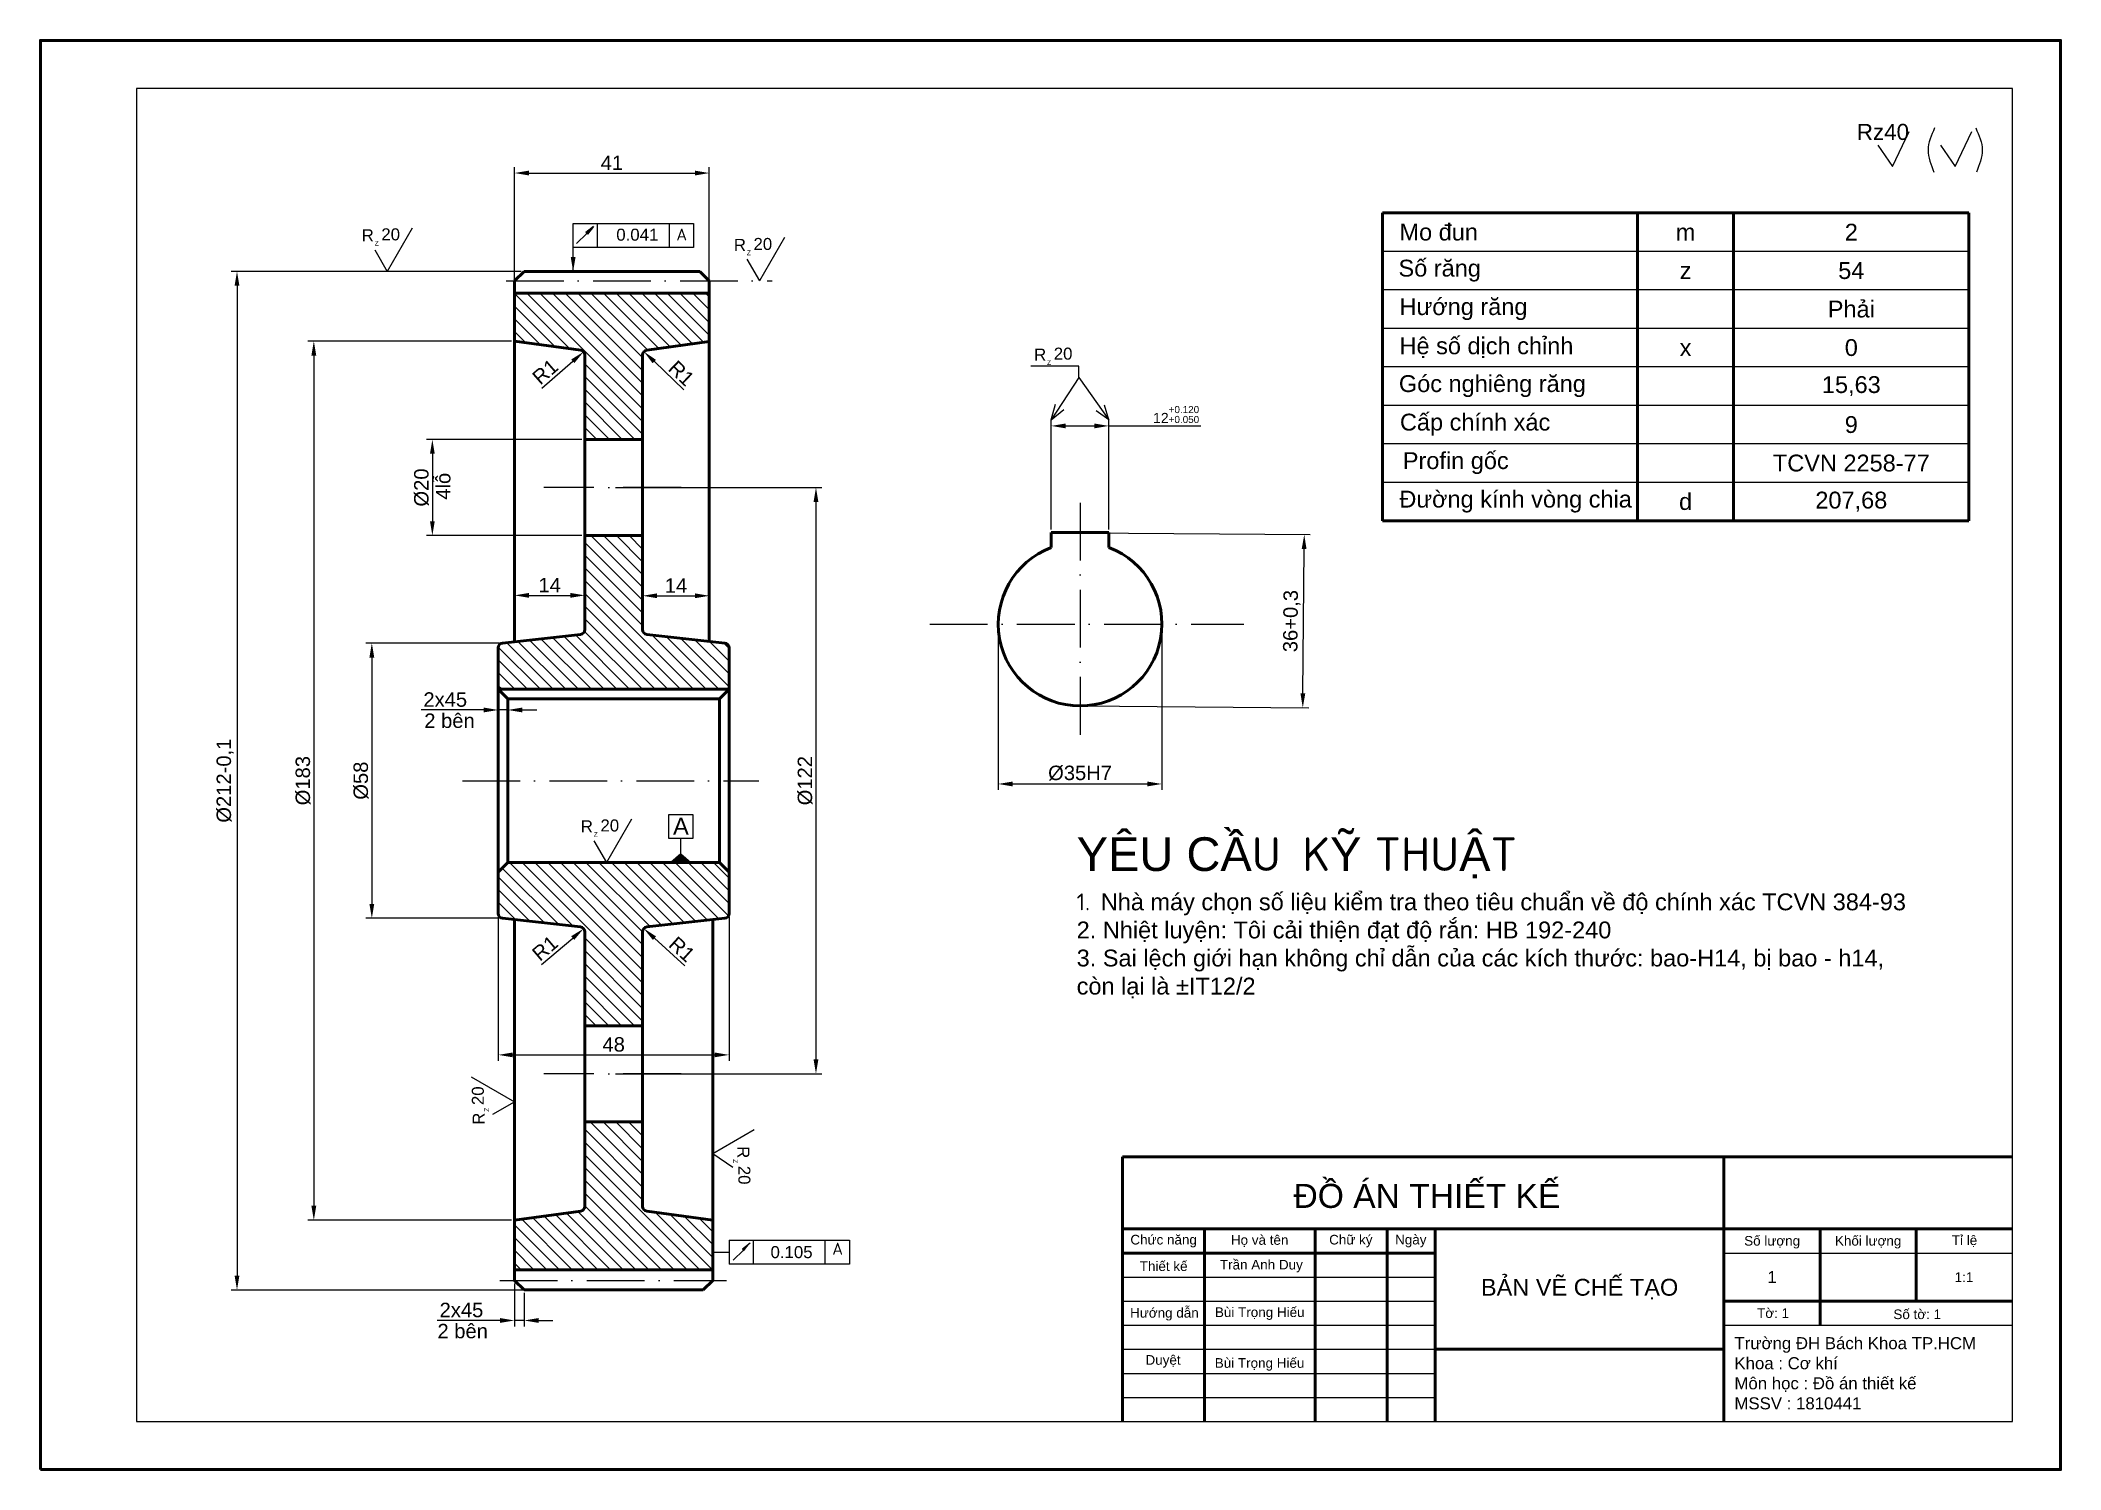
# Model space of a CAD drawing. Header units: inches. Extents: x -2446 to 6128, y -345 to 2058.
# Drawn here: x -2107.4 to -1687.4, y 1761.4 to 2058.4 of the extents above; entities that cross this region are included whole.
import ezdxf

# ---------------------------------------------------------------- set-up
doc = ezdxf.new("R2010")
doc.units = ezdxf.units.IN
doc.header["$MEASUREMENT"] = 0
doc.linetypes.add('ACAD_ISO10W100', pattern=[18, 12, -3, 0, -3])
for name, color, linetype, lineweight in [('1_NETDAM', 7, 'Continuous', 50), ('2_DUONGTAM', 10, 'ACAD_ISO10W100', 25), ('7_DUONGVATLIEU', 130, 'Continuous', 25), ('8_NETMANH', 192, 'Continuous', 25), ('9_DUONGCHUTHICH', 152, 'Continuous', 25), ('manh', 2, 'Continuous', 25), ('Net Dam', 3, 'Continuous', 50), ('Net Nhat', 2, 'Continuous', 25), ('netmanh', 5, 'Continuous', 25)]:
    doc.layers.add(name, color=color, linetype=linetype, lineweight=lineweight)
doc.styles.add('khai', font='times.ttf', dxfattribs={"height": 3.5})
doc.styles.get("Standard").update_dxf_attribs({"font": 'arial.ttf'})
doc.dimstyles.new('ISO-25', dxfattribs={"dimtxt": 3, "dimasz": 3, "dimexe": 1.25, "dimexo": 0.625, "dimtad": 1, "dimtxsty": 'Standard', "dimcen": 6, "dimadec": 0, "dimazin": 0, "dimtfac": 1, "dimtmove": 0, "dimatfit": 3, "dimfxl": 1, "dimarcsym": 0})

msp = doc.modelspace()

# ---------------------------------------------------------------- texts
at = {"layer": '9_DUONGCHUTHICH'}
for s, height, p in [('ĐỒ ÁN THIẾT KẾ ', 5, (-1846.837, 1815.763)), ('Chức năng', 2, (-1880.749, 1808.158)), ('Họ và tên', 2, (-1859.853, 1808.098)), ('Chữ ký', 2, (-1839.421, 1808.158)), ('Ngày', 2, (-1825.713, 1808.17)), ('Tỉ lệ', 2, (-1709.971, 1808.047)), ('Số lượng', 2, (-1753.139, 1807.929)), ('Khối lượng', 2, (-1734.266, 1807.929)), ('Thiết kế', 2, (-1878.801, 1802.652)), ('Trần Anh Duy', 2, (-1862.138, 1802.963)), ('1:1', 2, (-1709.378, 1800.377)), ('  Hướng dẫn', 2, (-1882.357, 1792.963)), ('Bùi Trọng Hiếu', 2, (-1863.169, 1793.086)), ('Tờ: 1', 2, (-1750.456, 1792.892)), ('Số tờ: 1', 2, (-1722.118, 1792.652)), ('Duyệt', 2, (-1877.604, 1783.17)), ('Bùi Trọng Hiếu', 2, (-1863.205, 1782.535))]:
    msp.add_text(s, height=height, dxfattribs=at).set_placement(p)
at = {"layer": '9_DUONGCHUTHICH', "color": 7}
msp.add_text('  Hướng dẫn', height=2, dxfattribs=at).set_placement((-1882.357, 1792.963))
at = {"layer": '9_DUONGCHUTHICH', "color": 6, "insert": (-1729.738, 2041.032), "char_height": 3.335, "width": 5.5651, "attachment_point": 1}
msp.add_mtext('{\\C256;Rz40}', dxfattribs=at)
at = {"layer": '9_DUONGCHUTHICH'}
for s, insert, char_height, width, attachment_point in [('R', (-2040.562, 2019.145), 2.5, 6.853, 1), ('Z', (-2037.873, 2016.726), 1, 6.853, 1), ('20', (-2036.475, 2019.332), 2.5, 6.853, 1), ('0.041', (-1987.627, 2019.261), 2.5, 10.7085, 1), ('{\\fISOCPEUR|b0|i0|c0|p34;A}', (-1975.159, 2019.295), 2.5, 2.5151, 1), ('R', (-1963.194, 2017.145), 2.5, 6.853, 1), ('20', (-1959.106, 2017.332), 2.5, 6.853, 1), ('Z', (-1960.505, 2014.726), 1, 6.853, 1), ('R', (-1900.766, 1994.35), 2.5, 6.853, 1), ('Z', (-1898.078, 1991.931), 1, 6.853, 1), ('20', (-1896.679, 1994.538), 2.5, 6.853, 1), ('R', (-1995.011, 1896.3), 2.5, 6.853, 1), ('20', (-1990.923, 1896.487), 2.5, 6.853, 1), ('\\A1;{\\H1.42639x;YÊU CẦ\\fISOCPEUR|b0|i0|c0|p34;U K\\fArial|b0|i0|c0|p34;Ỹ \\fISOCPEUR|b0|i0|c0|p34;THU\\fArial|b0|i0|c0|p34;Ậ\\fISOCPEUR|b0|i0|c0|p34;T\\P\\H0.5x;1. \\fArial|b0|i0|c0|p34;Nhà máy chọn số liệu kiểm tra theo tiêu chuẩn về độ chính xác TCVN 384-93\\P2. Nhiệt luyện: Tôi cải thiện đạt độ rắn: HB 192-240\\P3. Sai lệch giới hạn không chỉ dẫn của các kích thước: bao-H14, bị bao - h14, còn lại là %%PIT12/2}', (-1891.917, 1892.779), 4.907494, 170.71448, 1), ('Z', (-1992.322, 1893.881), 1, 6.853, 1), ('0.105', (-1955.561, 1807.824), 2.5, 10.7085, 1), ('{\\fISOCPEUR|b0|i0|c0|p34;A}', (-1942.739, 1808.516), 2.5, 2.5151, 1), ('1', (-1747.357, 1801.382), 2.5, 20, 5), ('Trườ{\\fArial|b0|i0|c238|p34;ng ĐH }Bách Khoa TP.HCM\\PKhoa : Cơ khí \\PMôn học : Đồ án thiết kế\\P{\\fArial|b0|i0|c238|p34;MSSV} {\\fArial|b0|i0|c238|p34;: }1810441', (-1755.169, 1781.382), 2.5, 60, 4)]:
    msp.add_mtext(s, dxfattribs=dict(at, insert=insert, char_height=char_height, width=width, attachment_point=attachment_point))
at = {"layer": '9_DUONGCHUTHICH', "insert": (-2025.117, 1962.932), "char_height": 3, "attachment_point": 1, "rotation": 90}
msp.add_mtext_dynamic_manual_height_columns('4lỗ', width=12.77868, gutter_width=26.383, heights=[3.688], dxfattribs=at)
at = {"layer": '9_DUONGCHUTHICH'}
for s, width, insert, char_height, attachment_point in [('2 bên', 10.75293, (-2027.551, 1918.51), 3, 1), ('\\pxqc;A', 5, (-1974.196, 1895.092), 3.5, 5), ('2 bên', 12.43884, (-2024.807, 1791.667), 3, 1)]:
    msp.add_mtext_dynamic_manual_height_columns(s, width=width, gutter_width=26.383, heights=[0], dxfattribs=dict(at, insert=insert, char_height=char_height, attachment_point=attachment_point))
at = {"layer": '9_DUONGCHUTHICH', "width": 6.853, "attachment_point": 1}
for s, insert, char_height, rotation in [('20', (-2017.669, 1837.131), 2.5, 90), ('R', (-2017.482, 1833.043), 2.5, 90), ('Z', (-2015.063, 1835.732), 1, 90), ('R', (-1959.944, 1828.596), 2.5, 270), ('Z', (-1962.363, 1825.908), 1, 270), ('20', (-1959.756, 1824.509), 2.5, 270)]:
    msp.add_mtext(s, dxfattribs=dict(at, insert=insert, char_height=char_height, rotation=rotation))
at = {"layer": '9_DUONGCHUTHICH', "insert": (-1787.357, 1798.882), "char_height": 3.5, "width": 69.01334, "attachment_point": 5, "style": 'khai'}
msp.add_mtext('\\pxsm1.25;{\\fArial|b0|i0|c0|p34;BẢN VẼ CHẾ TẠO}', dxfattribs=at)
at = {"layer": 'netmanh', "char_height": 3.5}
for s, width, insert, attachment_point in [('Mo đun', 45, (-1816.651, 2018.532), 5), ('2', 56.91935, (-1730.867, 2018.532), 5), ('m', 20, (-1765.327, 2018.532), 5), ('Số răng', 45, (-1816.445, 2010.532), 5), ('54', 56.91935, (-1730.867, 2010.532), 5), ('z', 20, (-1765.327, 2010.532), 5), ('Hướng răng', 45, (-1811.495, 2002.532), 5), ('Phải', 56.91935, (-1730.867, 2002.532), 5), ('Hệ số dịch chỉnh', 45, (-1806.724, 1994.532), 5), ('x', 20, (-1765.327, 1994.532), 5), ('0', 56.91935, (-1730.867, 1994.532), 5), (' Góc nghiêng răng', 45, (-1806.172, 1986.532), 5), ('15,63', 56.91935, (-1730.867, 1986.532), 5), ('Cấp chính xác', 45, (-1809.082, 1978.532), 5), ('9', 56.91935, (-1730.867, 1978.532), 5), ('Profin gốc', 45, (-1813.104, 1970.532), 5), ('TCVN 2258-77', 56.91935, (-1730.867, 1970.532), 5), ('Đường kính vòng chia', 49.5, (-1824.827, 1962.532), 4), ('d', 20, (-1765.327, 1962.532), 5), ('207,68', 48.91935, (-1730.867, 1962.532), 5)]:
    msp.add_mtext_dynamic_manual_height_columns(s, width=width, gutter_width=25, heights=[0], dxfattribs=dict(at, insert=insert, attachment_point=attachment_point))

# ---------------------------------------------------------------- blocks, each defined once
blk = doc.blocks.new('*D16')
at = {"layer": '9_DUONGCHUTHICH', "color": 0, "lineweight": -2, "transparency": 16777216}
for p, q in [((-2007.42, 2010.39), (-2067.73, 2010.39)), ((-2066.48, 2007.39), (-2066.48, 1801.7)), ((-2006.42, 1798.7), (-2067.73, 1798.7))]:
    blk.add_line(p, q, dxfattribs=at)
at = {"layer": '9_DUONGCHUTHICH', "color": 0, "transparency": 16777216}
for points in [[(-2066.98, 2007.39), (-2065.98, 2007.39), (-2066.48, 2010.39)], [(-2066.98, 1801.7), (-2065.98, 1801.7), (-2066.48, 1798.7)]]:
    blk.add_solid(points, dxfattribs=at)
at = {"layer": 'Defpoints', "color": 0, "transparency": 16777216}
for p in [(-2006.79, 2010.39), (-2066.48, 1798.7), (-2005.79, 1798.7)]:
    blk.add_point(p, dxfattribs=at)
at = {"layer": '9_DUONGCHUTHICH', "color": 0, "transparency": 16777216, "insert": (-2068.95, 1904.55), "char_height": 3, "attachment_point": 5, "rotation": 90}
blk.add_mtext('%%C212-0,1', dxfattribs=at)
blk = doc.blocks.new('*D17')
at = {"layer": '9_DUONGCHUTHICH', "color": 0, "lineweight": -2, "transparency": 16777216}
for p, q in [((-2009.42, 1995.89), (-2051.76, 1995.89)), ((-2050.51, 1992.89), (-2050.51, 1816.2)), ((-2009.42, 1813.2), (-2051.76, 1813.2))]:
    blk.add_line(p, q, dxfattribs=at)
at = {"layer": '9_DUONGCHUTHICH', "color": 0, "transparency": 16777216}
for points in [[(-2051.01, 1992.89), (-2050.01, 1992.89), (-2050.51, 1995.89)], [(-2051.01, 1816.2), (-2050.01, 1816.2), (-2050.51, 1813.2)]]:
    blk.add_solid(points, dxfattribs=at)
at = {"layer": 'Defpoints', "color": 0, "transparency": 16777216}
for p in [(-2008.79, 1995.89), (-2050.51, 1813.2), (-2008.79, 1813.2)]:
    blk.add_point(p, dxfattribs=at)
at = {"layer": '9_DUONGCHUTHICH', "color": 0, "transparency": 16777216, "insert": (-2052.75, 1904.55), "char_height": 3, "attachment_point": 5, "rotation": 90}
blk.add_mtext('%%C183', dxfattribs=at)
blk = doc.blocks.new('*D18')
at = {"layer": '9_DUONGCHUTHICH', "color": 0, "lineweight": -2, "transparency": 16777216}
for p, q in [((-2011.9, 1933.14), (-2039.7, 1933.14)), ((-2038.45, 1930.14), (-2038.45, 1878.95)), ((-2011.9, 1875.95), (-2039.7, 1875.95))]:
    blk.add_line(p, q, dxfattribs=at)
at = {"layer": '9_DUONGCHUTHICH', "color": 0, "transparency": 16777216}
for points in [[(-2038.95, 1930.14), (-2037.95, 1930.14), (-2038.45, 1933.14)], [(-2038.95, 1878.95), (-2037.95, 1878.95), (-2038.45, 1875.95)]]:
    blk.add_solid(points, dxfattribs=at)
at = {"layer": 'Defpoints', "color": 0, "transparency": 16777216}
for p in [(-2011.28, 1933.14), (-2038.45, 1875.95), (-2011.28, 1875.95)]:
    blk.add_point(p, dxfattribs=at)
at = {"layer": '9_DUONGCHUTHICH', "color": 0, "transparency": 16777216, "insert": (-2040.7, 1904.55), "char_height": 3, "attachment_point": 5, "rotation": 90}
blk.add_mtext('%%C58', dxfattribs=at)
blk = doc.blocks.new('*D19')
at = {"layer": '9_DUONGCHUTHICH', "color": 0, "lineweight": -2, "transparency": 16777216}
for p, q in [((-1994.79, 1975.47), (-2027.12, 1975.47)), ((-2025.87, 1972.47), (-2025.87, 1958.47)), ((-1994.79, 1955.47), (-2027.12, 1955.47))]:
    blk.add_line(p, q, dxfattribs=at)
at = {"layer": '9_DUONGCHUTHICH', "color": 0, "transparency": 16777216}
for points in [[(-2026.37, 1972.47), (-2025.37, 1972.47), (-2025.87, 1975.47)], [(-2026.37, 1958.47), (-2025.37, 1958.47), (-2025.87, 1955.47)]]:
    blk.add_solid(points, dxfattribs=at)
at = {"layer": 'Defpoints', "color": 0, "transparency": 16777216}
for p in [(-1994.17, 1975.47), (-2025.87, 1955.47), (-1994.17, 1955.47)]:
    blk.add_point(p, dxfattribs=at)
at = {"layer": '9_DUONGCHUTHICH', "color": 0, "transparency": 16777216, "insert": (-2028.11, 1965.47), "char_height": 3, "attachment_point": 5, "rotation": 90}
blk.add_mtext('%%C20', dxfattribs=at)
blk = doc.blocks.new('*D20')
at = {"layer": '9_DUONGCHUTHICH', "color": 0, "lineweight": -2, "transparency": 16777216}
for p, q in [((-1987.8, 1965.47), (-1944.87, 1965.47)), ((-1946.12, 1962.47), (-1946.12, 1846.63)), ((-1987.8, 1843.63), (-1944.87, 1843.63))]:
    blk.add_line(p, q, dxfattribs=at)
at = {"layer": '9_DUONGCHUTHICH', "color": 0, "transparency": 16777216}
for points in [[(-1946.62, 1962.47), (-1945.62, 1962.47), (-1946.12, 1965.47)], [(-1946.62, 1846.63), (-1945.62, 1846.63), (-1946.12, 1843.63)]]:
    blk.add_solid(points, dxfattribs=at)
at = {"layer": 'Defpoints', "color": 0, "transparency": 16777216}
for p in [(-1988.43, 1965.47), (-1988.43, 1843.63), (-1946.12, 1843.63)]:
    blk.add_point(p, dxfattribs=at)
at = {"layer": '9_DUONGCHUTHICH', "color": 0, "transparency": 16777216, "insert": (-1948.36, 1904.55), "char_height": 3, "attachment_point": 5, "rotation": 90}
blk.add_mtext('%%C122', dxfattribs=at)
blk = doc.blocks.new('*D14')
at = {"layer": '9_DUONGCHUTHICH', "color": 0, "lineweight": -2, "transparency": 16777216}
for p, q in [((-2012.17, 1918.37), (-2012.17, 1920.49)), ((-2010.17, 1918.37), (-2010.17, 1920.49)), ((-2015.17, 1919.24), (-2028.22, 1919.24)), ((-2010.17, 1919.24), (-2012.17, 1919.24)), ((-2007.17, 1919.24), (-2004.17, 1919.24))]:
    blk.add_line(p, q, dxfattribs=at)
at = {"layer": '9_DUONGCHUTHICH', "color": 0, "transparency": 16777216}
for points in [[(-2015.17, 1919.74), (-2015.17, 1918.74), (-2012.17, 1919.24)], [(-2007.17, 1919.74), (-2007.17, 1918.74), (-2010.17, 1919.24)]]:
    blk.add_solid(points, dxfattribs=at)
at = {"layer": 'Defpoints', "color": 0, "transparency": 16777216}
for p in [(-2012.17, 1919.24), (-2012.17, 1917.74), (-2010.17, 1917.74)]:
    blk.add_point(p, dxfattribs=at)
at = {"layer": '9_DUONGCHUTHICH', "color": 0, "transparency": 16777216, "insert": (-2023.19, 1921.39), "char_height": 3, "width": 1.987, "attachment_point": 5}
blk.add_mtext('2x45', dxfattribs=at)
blk = doc.blocks.new('*D15')
at = {"layer": '9_DUONGCHUTHICH', "color": 0, "lineweight": -2, "transparency": 16777216}
for p, q in [((-2008.79, 2001.97), (-2008.79, 2032.07)), ((-2005.79, 2030.82), (-1971.29, 2030.82)), ((-1968.29, 2001.97), (-1968.29, 2032.07))]:
    blk.add_line(p, q, dxfattribs=at)
at = {"layer": '9_DUONGCHUTHICH', "color": 0, "transparency": 16777216}
for points in [[(-2005.79, 2031.32), (-2005.79, 2030.32), (-2008.79, 2030.82)], [(-1971.29, 2031.32), (-1971.29, 2030.32), (-1968.29, 2030.82)]]:
    blk.add_solid(points, dxfattribs=at)
at = {"layer": 'Defpoints', "color": 0, "transparency": 16777216}
for p in [(-1968.29, 2030.82), (-2008.79, 2001.35), (-1968.29, 2001.35)]:
    blk.add_point(p, dxfattribs=at)
at = {"layer": '9_DUONGCHUTHICH', "color": 0, "transparency": 16777216, "insert": (-1988.54, 2032.95), "char_height": 3, "attachment_point": 5}
blk.add_mtext('41', dxfattribs=at)
blk = doc.blocks.new('*D21')
at = {"layer": '9_DUONGCHUTHICH', "color": 0, "lineweight": -2, "transparency": 16777216}
for p, q in [((-2012.17, 1876.32), (-2012.17, 1846.31)), ((-1964.17, 1876.32), (-1964.17, 1846.31)), ((-2009.17, 1847.56), (-1967.17, 1847.56))]:
    blk.add_line(p, q, dxfattribs=at)
at = {"layer": '9_DUONGCHUTHICH', "color": 0, "transparency": 16777216}
for points in [[(-2009.17, 1848.06), (-2009.17, 1847.06), (-2012.17, 1847.56)], [(-1967.17, 1848.06), (-1967.17, 1847.06), (-1964.17, 1847.56)]]:
    blk.add_solid(points, dxfattribs=at)
at = {"layer": 'Defpoints', "color": 0, "transparency": 16777216}
for p in [(-2012.17, 1876.94), (-1964.17, 1876.94), (-1964.17, 1847.56)]:
    blk.add_point(p, dxfattribs=at)
at = {"layer": '9_DUONGCHUTHICH', "color": 0, "transparency": 16777216, "insert": (-1988.17, 1849.72), "char_height": 3, "attachment_point": 5}
blk.add_mtext('48', dxfattribs=at)
blk = doc.blocks.new('*D22')
at = {"layer": '9_DUONGCHUTHICH', "color": 0, "lineweight": -2, "transparency": 16777216}
for p, q in [((-2008.79, 1940.81), (-2008.79, 1944.31)), ((-2005.79, 1943.06), (-1997.17, 1943.06)), ((-1994.17, 1940.81), (-1994.17, 1944.31))]:
    blk.add_line(p, q, dxfattribs=at)
at = {"layer": '9_DUONGCHUTHICH', "color": 0, "transparency": 16777216}
for points in [[(-2005.79, 1943.56), (-2005.79, 1942.56), (-2008.79, 1943.06)], [(-1997.17, 1943.56), (-1997.17, 1942.56), (-1994.17, 1943.06)]]:
    blk.add_solid(points, dxfattribs=at)
at = {"layer": 'Defpoints', "color": 0, "transparency": 16777216}
for p in [(-1994.17, 1943.06), (-2008.79, 1940.18), (-1994.17, 1940.18)]:
    blk.add_point(p, dxfattribs=at)
at = {"layer": '9_DUONGCHUTHICH', "color": 0, "transparency": 16777216, "insert": (-2001.48, 1945.19), "char_height": 3, "attachment_point": 5}
blk.add_mtext('14', dxfattribs=at)
blk = doc.blocks.new('*D23')
at = {"layer": '9_DUONGCHUTHICH', "color": 0, "lineweight": -2, "transparency": 16777216}
for p, q in [((-1982.17, 1943.59), (-1982.17, 1944.22)), ((-1979.17, 1942.97), (-1971.29, 1942.97)), ((-1968.29, 1943.59), (-1968.29, 1944.22))]:
    blk.add_line(p, q, dxfattribs=at)
at = {"layer": '9_DUONGCHUTHICH', "color": 0, "transparency": 16777216}
for points in [[(-1979.17, 1943.47), (-1979.17, 1942.47), (-1982.17, 1942.97)], [(-1971.29, 1943.47), (-1971.29, 1942.47), (-1968.29, 1942.97)]]:
    blk.add_solid(points, dxfattribs=at)
at = {"layer": 'Defpoints', "color": 0, "transparency": 16777216}
for p in [(-1982.17, 1942.97), (-1968.29, 1942.97), (-1968.29, 1942.97)]:
    blk.add_point(p, dxfattribs=at)
at = {"layer": '9_DUONGCHUTHICH', "color": 0, "transparency": 16777216, "insert": (-1975.23, 1945.1), "char_height": 3, "attachment_point": 5}
blk.add_mtext('14', dxfattribs=at)
blk = doc.blocks.new('*D24')
at = {"layer": '9_DUONGCHUTHICH', "color": 0, "lineweight": -2, "transparency": 16777216}
for p, q in [((-1897.21, 1956.71), (-1897.21, 1979.52)), ((-1894.21, 1978.27), (-1888.21, 1978.27)), ((-1885.21, 1956.71), (-1885.21, 1979.52)), ((-1885.21, 1978.27), (-1866.09, 1978.27))]:
    blk.add_line(p, q, dxfattribs=at)
at = {"layer": '9_DUONGCHUTHICH', "color": 0, "transparency": 16777216}
for points in [[(-1894.21, 1978.77), (-1894.21, 1977.77), (-1897.21, 1978.27)], [(-1888.21, 1978.77), (-1888.21, 1977.77), (-1885.21, 1978.27)]]:
    blk.add_solid(points, dxfattribs=at)
at = {"layer": 'Defpoints', "color": 0, "transparency": 16777216}
for p in [(-1885.21, 1978.27), (-1897.21, 1956.09), (-1885.21, 1956.09)]:
    blk.add_point(p, dxfattribs=at)
at = {"layer": '9_DUONGCHUTHICH', "color": 0, "transparency": 16777216, "insert": (-1871.25, 1980.64), "char_height": 3, "width": 3, "attachment_point": 5}
blk.add_mtext('{\\H0.7x;12\\H0.7x;\\S+0.120^ +0.050;}', dxfattribs=at)
blk = doc.blocks.new('*D25')
at = {"layer": '9_DUONGCHUTHICH', "color": 0, "lineweight": -2, "transparency": 16777216}
for p, q in [((-1908.21, 1936.46), (-1908.21, 1902.61)), ((-1874.2, 1936.46), (-1874.2, 1902.61)), ((-1905.21, 1903.86), (-1877.2, 1903.86))]:
    blk.add_line(p, q, dxfattribs=at)
at = {"layer": '9_DUONGCHUTHICH', "color": 0, "transparency": 16777216}
for points in [[(-1905.21, 1904.36), (-1905.21, 1903.36), (-1908.21, 1903.86)], [(-1877.2, 1904.36), (-1877.2, 1903.36), (-1874.2, 1903.86)]]:
    blk.add_solid(points, dxfattribs=at)
at = {"layer": 'Defpoints', "color": 0, "transparency": 16777216}
for p in [(-1908.21, 1937.09), (-1874.2, 1937.09), (-1874.2, 1903.86)]:
    blk.add_point(p, dxfattribs=at)
at = {"layer": '9_DUONGCHUTHICH', "color": 0, "transparency": 16777216, "insert": (-1891.21, 1906.11), "char_height": 3, "attachment_point": 5}
blk.add_mtext('%%C35H7', dxfattribs=at)
blk = doc.blocks.new('*D26')
at = {"layer": '9_DUONGCHUTHICH', "color": 0, "lineweight": -2, "transparency": 16777216}
for p, q in [((-1890.58, 1956.08), (-1843.35, 1955.68)), ((-1844.89, 1922.69), (-1844.63, 1952.69)), ((-1890.89, 1920.08), (-1843.66, 1919.68))]:
    blk.add_line(p, q, dxfattribs=at)
at = {"layer": '9_DUONGCHUTHICH', "color": 0, "transparency": 16777216}
for points in [[(-1845.13, 1952.69), (-1844.13, 1952.68), (-1844.6, 1955.69)], [(-1845.39, 1922.69), (-1844.39, 1922.68), (-1844.91, 1919.69)]]:
    blk.add_solid(points, dxfattribs=at)
at = {"layer": 'Defpoints', "color": 0, "transparency": 16777216}
for p in [(-1891.21, 1956.09), (-1844.6, 1955.69), (-1891.51, 1920.09)]:
    blk.add_point(p, dxfattribs=at)
at = {"layer": '9_DUONGCHUTHICH', "color": 0, "transparency": 16777216, "insert": (-1847.19, 1937.71), "char_height": 3, "attachment_point": 5, "rotation": 89.5088}
blk.add_mtext('36+0,3', dxfattribs=at)
blk = doc.blocks.new('*D27')
at = {"layer": '9_DUONGCHUTHICH', "color": 0, "lineweight": -2, "transparency": 16777216}
blk.add_line((-1973.56, 1985.77), (-1979.72, 1991.64), dxfattribs=at)
at = {"layer": '9_DUONGCHUTHICH', "color": 0, "transparency": 16777216}
blk.add_solid([(-1979.38, 1992), (-1980.07, 1991.28), (-1981.89, 1993.71)], dxfattribs=at)
at = {"layer": 'Defpoints', "color": 0, "transparency": 16777216}
for p in [(-1981.89, 1993.71), (-1981.17, 1993.02)]:
    blk.add_point(p, dxfattribs=at)
at = {"layer": '9_DUONGCHUTHICH', "color": 0, "transparency": 16777216, "insert": (-1974.08, 1989.21), "char_height": 3, "attachment_point": 5, "rotation": 316.3666}
blk.add_mtext('R1', dxfattribs=at)
blk = doc.blocks.new('*D28')
at = {"layer": '9_DUONGCHUTHICH', "color": 0, "lineweight": -2, "transparency": 16777216}
blk.add_line((-2003.09, 1986.11), (-1996.68, 1991.7), dxfattribs=at)
at = {"layer": '9_DUONGCHUTHICH', "color": 0, "transparency": 16777216}
blk.add_solid([(-1997, 1992.08), (-1996.35, 1991.33), (-1994.41, 1993.68)], dxfattribs=at)
at = {"layer": 'Defpoints', "color": 0, "transparency": 16777216}
for p in [(-1995.17, 1993.02), (-1994.41, 1993.68)]:
    blk.add_point(p, dxfattribs=at)
at = {"layer": '9_DUONGCHUTHICH', "color": 0, "transparency": 16777216, "insert": (-2002.41, 1989.53), "char_height": 3, "attachment_point": 5, "rotation": 41.0766}
blk.add_mtext('R1', dxfattribs=at)
blk = doc.blocks.new('*D29')
at = {"layer": '9_DUONGCHUTHICH', "color": 0, "lineweight": -2, "transparency": 16777216}
for p, q in [((-2008.79, 1800.08), (-2008.79, 1791.12)), ((-2006.79, 1798.08), (-2006.79, 1791.12)), ((-2011.79, 1792.37), (-2024.84, 1792.37)), ((-2006.79, 1792.37), (-2008.79, 1792.37)), ((-2003.79, 1792.37), (-2000.79, 1792.37))]:
    blk.add_line(p, q, dxfattribs=at)
at = {"layer": '9_DUONGCHUTHICH', "color": 0, "transparency": 16777216}
for points in [[(-2011.79, 1792.87), (-2011.79, 1791.87), (-2008.79, 1792.37)], [(-2003.79, 1792.87), (-2003.79, 1791.87), (-2006.79, 1792.37)]]:
    blk.add_solid(points, dxfattribs=at)
at = {"layer": 'Defpoints', "color": 0, "transparency": 16777216}
for p in [(-2008.79, 1800.7), (-2006.79, 1798.7), (-2006.79, 1792.37)]:
    blk.add_point(p, dxfattribs=at)
at = {"layer": '9_DUONGCHUTHICH', "color": 0, "transparency": 16777216, "insert": (-2019.82, 1794.53), "char_height": 3, "attachment_point": 5}
blk.add_mtext('2x45', dxfattribs=at)
blk = doc.blocks.new('*D30')
at = {"layer": '9_DUONGCHUTHICH', "color": 0, "lineweight": -2, "transparency": 16777216}
blk.add_line((-1973.38, 1866.09), (-1979.69, 1871.81), dxfattribs=at)
at = {"layer": '9_DUONGCHUTHICH', "color": 0, "transparency": 16777216}
blk.add_solid([(-1979.35, 1872.18), (-1980.02, 1871.44), (-1981.91, 1873.82)], dxfattribs=at)
at = {"layer": 'Defpoints', "color": 0, "transparency": 16777216}
for p in [(-1981.91, 1873.82), (-1981.17, 1873.15)]:
    blk.add_point(p, dxfattribs=at)
at = {"layer": '9_DUONGCHUTHICH', "color": 0, "transparency": 16777216, "insert": (-1973.99, 1869.52), "char_height": 3, "attachment_point": 5, "rotation": 317.8113}
blk.add_mtext('R1', dxfattribs=at)
blk = doc.blocks.new('*D31')
at = {"layer": '9_DUONGCHUTHICH', "color": 0, "lineweight": -2, "transparency": 16777216}
blk.add_line((-2003.16, 1866.33), (-1996.69, 1871.85), dxfattribs=at)
at = {"layer": '9_DUONGCHUTHICH', "color": 0, "transparency": 16777216}
blk.add_solid([(-1997.01, 1872.23), (-1996.36, 1871.47), (-1994.41, 1873.8)], dxfattribs=at)
at = {"layer": 'Defpoints', "color": 0, "transparency": 16777216}
for p in [(-1994.41, 1873.8), (-1995.17, 1873.15)]:
    blk.add_point(p, dxfattribs=at)
at = {"layer": '9_DUONGCHUTHICH', "color": 0, "transparency": 16777216, "insert": (-2002.45, 1869.74), "char_height": 3, "attachment_point": 5, "rotation": 40.4826}
blk.add_mtext('R1', dxfattribs=at)

# ---------------------------------------------------------------- dimensions: what is measured, and where the dimension line sits
at = {"layer": '9_DUONGCHUTHICH'}
for base, p1, p2, text, picture, middle in [((-1968.293, 2030.823), (-2008.793, 2001.348), (-1968.293, 2001.348), '41', '*D15', (-1988.543, 2030.823)), ((-1885.205, 1978.267), (-1897.205, 1956.088), (-1885.205, 1956.088), '{\\H0.7x;12\\H0.7x;\\S+0.120^ +0.050;}', '*D24', (-1871.252, 1978.267)), ((-2012.168, 1919.235), (-2010.168, 1917.743), (-2012.168, 1917.743), '2x45', '*D14', (-2023.191, 1919.235)), ((-2006.793, 1792.369), (-2008.793, 1800.701), (-2006.793, 1798.701), '<>x45', '*D29', (-2019.816, 1792.369))]:
    dim = msp.add_linear_dim(base=base, p1=p1, p2=p2, text=text, dimstyle='ISO-25', dxfattribs=at)
    dim.commit()
    dim.dimension.update_dxf_attribs({"geometry": picture, "text_midpoint": middle, "dimtype": 160})
for base, p1, p2, text, picture, middle in [((-2066.476, 1798.701), (-2006.793, 2010.391), (-2005.793, 1798.701), '%%C212-0,1', '*D16', (-2068.953, 1904.546)), ((-2050.506, 1813.201), (-2008.793, 1995.891), (-2008.793, 1813.201), '%%C183', '*D17', (-2052.746, 1904.546)), ((-2025.866, 1955.466), (-1994.168, 1975.466), (-1994.168, 1955.466), '%%C20', '*D19', (-2028.107, 1965.466)), ((-1946.121, 1843.626), (-1988.429, 1965.466), (-1988.429, 1843.626), '%%C122', '*D20', (-1948.362, 1904.546)), ((-2038.455, 1875.947), (-2011.278, 1933.145), (-2011.278, 1875.947), '%%C58', '*D18', (-2040.695, 1904.546))]:
    dim = msp.add_linear_dim(base=base, p1=p1, p2=p2, angle=90, text=text, dimstyle='ISO-25', dxfattribs=at)
    dim.commit()
    dim.dimension.update_dxf_attribs({"geometry": picture, "text_midpoint": middle})
for center, mpoint, picture, middle in [((-1995.168, 1993.019), (-1994.414, 1993.676), '*D28', (-2001.013, 1987.924)), ((-1981.168, 1993.019), (-1981.891, 1993.709), '*D27', (-1975.555, 1987.668)), ((-1995.168, 1873.151), (-1994.407, 1873.8), '*D31', (-2001.066, 1868.117)), ((-1981.168, 1873.151), (-1981.909, 1873.823), '*D30', (-1975.422, 1867.944))]:
    dim = msp.add_radius_dim(center=center, mpoint=mpoint, dimstyle='ISO-25', dxfattribs=at)
    dim.commit()
    dim.dimension.update_dxf_attribs({"geometry": picture, "text_midpoint": middle, "dimtype": 164})
dim = msp.add_aligned_dim(p1=(-1891.514, 1920.087), p2=(-1891.205, 1956.088), distance=-46.603, text='<>+0,3', dimstyle='ISO-25', dxfattribs=at)
dim.commit()
dim.dimension.update_dxf_attribs({"geometry": '*D26', "text_midpoint": (-1847.186, 1937.708)})
for base, p1, p2, text, picture, middle in [((-1994.168, 1943.055), (-2008.793, 1940.185), (-1994.168, 1940.185), '14', '*D22', (-2001.48, 1945.187)), ((-1968.293, 1942.965), (-1982.168, 1942.965), (-1968.293, 1942.965), '14', '*D23', (-1975.23, 1945.096)), ((-1874.202, 1903.865), (-1908.209, 1937.088), (-1874.202, 1937.088), '%%C35H7', '*D25', (-1891.205, 1906.105))]:
    dim = msp.add_linear_dim(base=base, p1=p1, p2=p2, text=text, dimstyle='ISO-25', dxfattribs=at)
    dim.commit()
    dim.dimension.update_dxf_attribs({"geometry": picture, "text_midpoint": middle})
dim = msp.add_linear_dim(base=(-1964.168, 1847.565), p1=(-2012.168, 1876.941), p2=(-1964.168, 1876.941), dimstyle='ISO-25', dxfattribs=at)
dim.commit()
dim.dimension.update_dxf_attribs({"geometry": '*D21', "text_midpoint": (-1988.168, 1847.565), "dimtype": 160})

# ---------------------------------------------------------------- hatches: boundary and pattern name
at = {"layer": '7_DUONGVATLIEU'}
h = msp.add_hatch(dxfattribs=at)
h.set_pattern_fill('ANSI31', color=256, scale=15, angle=90)
h.set_pattern_definition([(135, (-6304.6957, 998.4212), (-1.3258252, -1.3258252), [])])
h.paths.add_polyline_path([(-1982.168, 1993.019, -0.3749443), (-1981.303, 1994.009), (-1968.293, 1995.789), (-1968.293, 2005.891), (-2008.793, 2005.891), (-2008.793, 1995.891), (-1995.032, 1994.009, -0.3749443), (-1994.168, 1993.019), (-1994.168, 1975.466), (-1982.168, 1975.466)])
h.paths.add_polyline_path([(-1982.168, 1955.466), (-1994.168, 1955.466), (-1994.168, 1935.941, -0.3821619), (-1995.057, 1934.947), (-2011.278, 1933.145, 0.3821619), (-2012.168, 1932.151), (-2012.168, 1923.546), (-1964.168, 1923.546), (-1964.168, 1932.151, 0.3821619), (-1965.057, 1933.145), (-1981.278, 1934.947, -0.3821619), (-1982.168, 1935.941)])
h.paths.add_polyline_path([(-2010.168, 1887.546), (-2012.168, 1885.546), (-2012.168, 1876.941, 0.3821619), (-2011.278, 1875.947), (-1995.057, 1874.145, -0.3821619), (-1994.168, 1873.151), (-1994.168, 1853.626), (-1982.168, 1853.626), (-1982.168, 1873.151, -0.3821619), (-1981.278, 1874.145), (-1965.057, 1875.947, 0.3821619), (-1964.168, 1876.941), (-1964.168, 1885.546), (-1966.168, 1887.546)])
h.paths.add_polyline_path([(-1994.168, 1816.074, -0.3749443), (-1995.032, 1815.083), (-2008.793, 1813.201), (-2008.793, 1802.901), (-1967.543, 1802.901), (-1967.543, 1813.201), (-1981.303, 1815.083, -0.3749443), (-1982.168, 1816.074), (-1982.168, 1833.626), (-1994.168, 1833.626)])
at = {"layer": '9_DUONGCHUTHICH'}
for points in [[(-1992.352, 2019.691), (-1993.928, 2018.459), (-1993.583, 2018.115)], [(-1976.264, 1887.546), (-1972.128, 1887.546), (-1974.196, 1889.336)], [(-1959.813, 1808.401), (-1961.389, 1807.169), (-1961.044, 1806.825)]]:
    msp.add_hatch(color=256, dxfattribs=at).paths.add_polyline_path(points)

# ---------------------------------------------------------------- linework, layer by layer
at = {"layer": '1_NETDAM'}
for p, q in [((-1706.407, 2022.532), (-1828.327, 2022.532)), ((-1828.327, 1958.532), (-1828.327, 2022.532)), ((-1775.327, 1958.532), (-1775.327, 2022.532)), ((-1755.327, 1958.532), (-1755.327, 2022.532)), ((-1706.407, 2022.532), (-1706.407, 1958.532)), ((-2006.793, 2010.391), (-2008.793, 2008.391)), ((-2008.793, 1933.421), (-2008.793, 2008.391)), ((-2006.793, 2010.391), (-1970.293, 2010.391)), ((-1970.293, 2010.391), (-1968.293, 2008.391)), ((-1968.293, 2008.391), (-1968.293, 1933.504)), ((-2008.793, 2005.891), (-1968.293, 2005.891)), ((-2008.793, 1995.891), (-1995.032, 1994.009)), ((-1968.293, 1995.789), (-1981.303, 1994.009)), ((-1994.168, 1993.019), (-1994.168, 1935.941)), ((-1982.168, 1993.019), (-1982.168, 1935.941)), ((-1982.168, 1975.466), (-1994.168, 1975.466)), ((-1706.407, 1958.532), (-1828.327, 1958.532)), ((-1982.168, 1955.466), (-1994.168, 1955.466)), ((-1897.205, 1956.088), (-1885.205, 1956.088)), ((-1897.205, 1956.088), (-1897.205, 1952.998)), ((-1885.205, 1956.088), (-1885.205, 1952.998)), ((-2012.168, 1923.546), (-2012.168, 1932.151)), ((-2011.278, 1933.145), (-1995.057, 1934.947)), ((-1965.057, 1933.145), (-1981.278, 1934.947)), ((-1964.168, 1932.151), (-1964.168, 1923.546)), ((-2012.168, 1923.546), (-1964.168, 1923.546)), ((-2012.168, 1885.546), (-2012.168, 1923.546)), ((-2012.168, 1923.546), (-2010.168, 1921.546)), ((-2010.168, 1904.546), (-2010.168, 1921.546)), ((-2010.168, 1921.546), (-1966.168, 1921.546)), ((-1964.168, 1923.546), (-1966.168, 1921.546)), ((-1966.168, 1887.546), (-1966.168, 1921.546)), ((-1964.168, 1876.941), (-1964.168, 1923.546)), ((-2010.168, 1887.546), (-2010.168, 1904.546)), ((-2010.168, 1887.546), (-2012.168, 1885.546)), ((-1966.168, 1887.546), (-2010.168, 1887.546)), ((-1966.168, 1887.546), (-1964.168, 1885.546)), ((-2012.168, 1885.546), (-2012.168, 1876.941)), ((-2011.278, 1875.947), (-1995.057, 1874.145)), ((-2008.793, 1875.671), (-2008.793, 1800.701)), ((-1965.057, 1875.947), (-1981.278, 1874.145)), ((-1967.543, 1875.671), (-1967.543, 1800.701)), ((-1994.168, 1816.074), (-1994.168, 1873.151)), ((-1982.168, 1816.074), (-1982.168, 1873.151)), ((-1982.168, 1853.626), (-1994.168, 1853.626)), ((-1982.168, 1833.626), (-1994.168, 1833.626)), ((-2008.793, 1813.201), (-1995.032, 1815.083)), ((-1967.543, 1813.201), (-1981.303, 1815.083)), ((-2008.793, 1802.901), (-1967.543, 1802.901)), ((-2008.793, 1800.701), (-2006.793, 1798.701)), ((-2006.793, 1798.701), (-1969.543, 1798.701)), ((-1969.543, 1798.701), (-1967.543, 1800.701))]:
    msp.add_line(p, q, dxfattribs=at)
for centre, radius, start, end in [((-1995.168, 1993.019), 1, 0, 82.21298), ((-1981.168, 1993.019), 1, 97.78702, 180), ((-1891.205, 1937.088), 17.004, 110.66255, 69.33745), ((-2011.168, 1932.151), 1, 96.34019, 180), ((-1995.168, 1935.941), 1, 276.34019, 0), ((-1981.168, 1935.941), 1, 180, 263.65981), ((-1965.168, 1932.151), 1, 0, 83.65981), ((-2011.168, 1876.941), 1, 180, 263.65981), ((-1995.168, 1873.151), 1, 0, 83.65981), ((-1981.168, 1873.151), 1, 96.34019, 180), ((-1965.168, 1876.941), 1, 276.34019, 0), ((-1995.168, 1816.074), 1, 277.78702, 0), ((-1981.168, 1816.074), 1, 180, 262.21298)]:
    msp.add_arc(centre, radius, start, end, dxfattribs=at)
at = {"layer": '2_DUONGTAM'}
for p, q in [((-2010.55, 2008.391), (-1955.204, 2008.391)), ((-1974.172, 1965.466), (-2002.686, 1965.466)), ((-1891.205, 1962.306), (-1891.205, 1912.415)), ((-1922.43, 1937.088), (-1857.188, 1937.088)), ((-2019.637, 1904.546), (-1957.993, 1904.546)), ((-1974.172, 1843.626), (-2002.686, 1843.626)), ((-2011.844, 1800.701), (-1964.72, 1800.701))]:
    msp.add_line(p, q, dxfattribs=at)
at = {"layer": '8_NETMANH'}
for p, q in [((-1706.407, 2014.532), (-1828.327, 2014.532)), ((-1706.407, 2006.532), (-1828.327, 2006.532)), ((-1706.407, 1998.532), (-1828.327, 1998.532)), ((-1706.407, 1990.532), (-1828.327, 1990.532)), ((-1706.407, 1982.532), (-1828.327, 1982.532)), ((-1706.407, 1974.532), (-1828.327, 1974.532)), ((-1706.407, 1966.532), (-1828.327, 1966.532))]:
    msp.add_line(p, q, dxfattribs=at)
at = {"layer": '9_DUONGCHUTHICH'}
for p, q in [((-1722.307, 2032.213), (-1718.832, 2039.481)), ((-1709.282, 2032.213), (-1705.806, 2039.481)), ((-1725.364, 2036.619), (-1722.307, 2032.213)), ((-1712.339, 2036.619), (-1709.282, 2032.213)), ((-1991.599, 2020.344), (-1991.599, 2015.344)), ((-1976.599, 2015.344), (-1976.599, 2020.344)), ((-1971.599, 2020.344), (-1971.599, 2015.344)), ((-2030.052, 2019.391), (-2035.248, 2010.391)), ((-1995.882, 2016.16), (-1993.756, 2018.287)), ((-1992.352, 2019.691), (-1993.928, 2018.459)), ((-1993.928, 2018.459), (-1993.583, 2018.115)), ((-1992.352, 2019.691), (-1993.583, 2018.115)), ((-1952.683, 2017.391), (-1957.879, 2008.391)), ((-2037.846, 2014.891), (-2035.248, 2010.391)), ((-1971.599, 2015.344), (-1996.599, 2015.344)), ((-1960.478, 2012.891), (-1957.879, 2008.391)), ((-1891.474, 1990.685), (-1901.435, 1990.685)), ((-1891.474, 1988.336), (-1897.205, 1979.517)), ((-1891.474, 1988.336), (-1891.474, 1990.685)), ((-1891.474, 1988.336), (-1885.205, 1979.517)), ((-1897.205, 1979.517), (-1896.285, 1982.803)), ((-1885.205, 1979.517), (-1886.12, 1982.613)), ((-1897.205, 1979.517), (-1894.577, 1981.693)), ((-1885.205, 1979.517), (-1887.829, 1981.399)), ((-1984.5, 1896.546), (-1989.696, 1887.546)), ((-1976.696, 1892.546), (-1976.696, 1897.546)), ((-1976.696, 1897.546), (-1971.696, 1897.546)), ((-1971.696, 1897.546), (-1971.696, 1892.546)), ((-1992.294, 1892.046), (-1989.696, 1887.546)), ((-1974.196, 1892.546), (-1976.696, 1892.546)), ((-1974.196, 1889.336), (-1974.196, 1892.546)), ((-1971.696, 1892.546), (-1974.196, 1892.546)), ((-1974.196, 1889.336), (-1976.264, 1887.546)), ((-1974.196, 1889.336), (-1972.128, 1887.546)), ((-2017.793, 1843.013), (-2008.793, 1837.817)), ((-2013.293, 1835.219), (-2008.793, 1837.817)), ((-1958.934, 1831.985), (-1967.543, 1827.015)), ((-1963.434, 1824.191), (-1967.543, 1827.015)), ((-1967.543, 1806.586), (-1964.178, 1806.586)), ((-1964.178, 1809.086), (-1939.178, 1809.086)), ((-1964.178, 1809.086), (-1964.178, 1804.086)), ((-1963.343, 1804.87), (-1961.217, 1806.997)), ((-1959.813, 1808.401), (-1961.389, 1807.169)), ((-1961.389, 1807.169), (-1961.044, 1806.825)), ((-1959.178, 1809.086), (-1959.178, 1804.086)), ((-1944.178, 1804.086), (-1944.178, 1809.086)), ((-1939.178, 1809.086), (-1939.178, 1804.086)), ((-1939.178, 1804.086), (-1964.178, 1804.086))]:
    msp.add_line(p, q, dxfattribs=at)
for points in [[(-1713.553, 2040.195), (-1714.924, 2035.594), (-1713.696, 2031.009)], [(-1705.01, 2040.195), (-1703.639, 2035.594), (-1704.868, 2031.009)]]:
    msp.add_spline(points, degree=3, dxfattribs=at)
at = {"layer": 'manh', "color": 7}
for p, q in [((-1757.357, 1806.382), (-1697.357, 1806.382)), ((-1882.357, 1801.382), (-1817.357, 1801.382)), ((-1882.357, 1796.382), (-1817.357, 1796.382)), ((-1882.357, 1791.382), (-1817.357, 1791.382)), ((-1757.357, 1791.382), (-1697.357, 1791.382)), ((-1882.357, 1786.382), (-1817.357, 1786.382)), ((-1882.357, 1781.382), (-1817.357, 1781.382)), ((-1882.357, 1776.382), (-1817.357, 1776.382))]:
    msp.add_line(p, q, dxfattribs=at)
at = {"layer": 'Net Dam'}
for p, q in [((-1882.357, 1826.382), (-1697.357, 1826.382)), ((-1882.357, 1826.382), (-1882.357, 1771.382)), ((-1757.357, 1826.382), (-1757.357, 1771.382)), ((-1882.357, 1811.382), (-1697.357, 1811.382)), ((-1865.357, 1771.382), (-1865.357, 1811.382)), ((-1842.357, 1771.382), (-1842.357, 1811.382)), ((-1827.357, 1771.382), (-1827.357, 1811.382)), ((-1817.357, 1771.382), (-1817.357, 1811.382)), ((-1882.357, 1806.382), (-1817.357, 1806.382)), ((-1817.357, 1786.382), (-1757.357, 1786.382))]:
    msp.add_line(p, q, dxfattribs=at)
at = {"layer": 'Net Dam', "color": 7}
for p, q in [((-1737.357, 1811.382), (-1737.357, 1791.382)), ((-1717.357, 1811.382), (-1717.357, 1796.382)), ((-1757.357, 1796.382), (-1697.357, 1796.382))]:
    msp.add_line(p, q, dxfattribs=at)
at = {"layer": 'Net Dam'}
msp.add_lwpolyline([(-2107.357, 1761.382), (-1687.357, 1761.382), (-1687.357, 2058.382), (-2107.357, 2058.382)], close=True, dxfattribs=at)
at = {"layer": 'Net Nhat'}
msp.add_lwpolyline([(-2087.357, 1771.382), (-1697.357, 1771.382), (-1697.357, 2048.382), (-2087.357, 2048.382)], close=True, dxfattribs=at)

msp.set_redraw_order([(e.dxf.handle, doc.entitydb.next_handle()) for e in msp.query("TEXT MTEXT ATTDEF DIMENSION ARC_DIMENSION")])  # texts and dimensions are drawn at this point

# ---------------------------------------------------------------- leaders
at = {"layer": '9_DUONGCHUTHICH'}
msp.add_leader([(-1996.599, 2010.344), (-1996.599, 2020.344), (-1971.599, 2020.344)], dimstyle='ISO-25', override={"dimgap": 0.625, "dimtad": 0}, dxfattribs=at)

doc.saveas('drawing.dxf')
